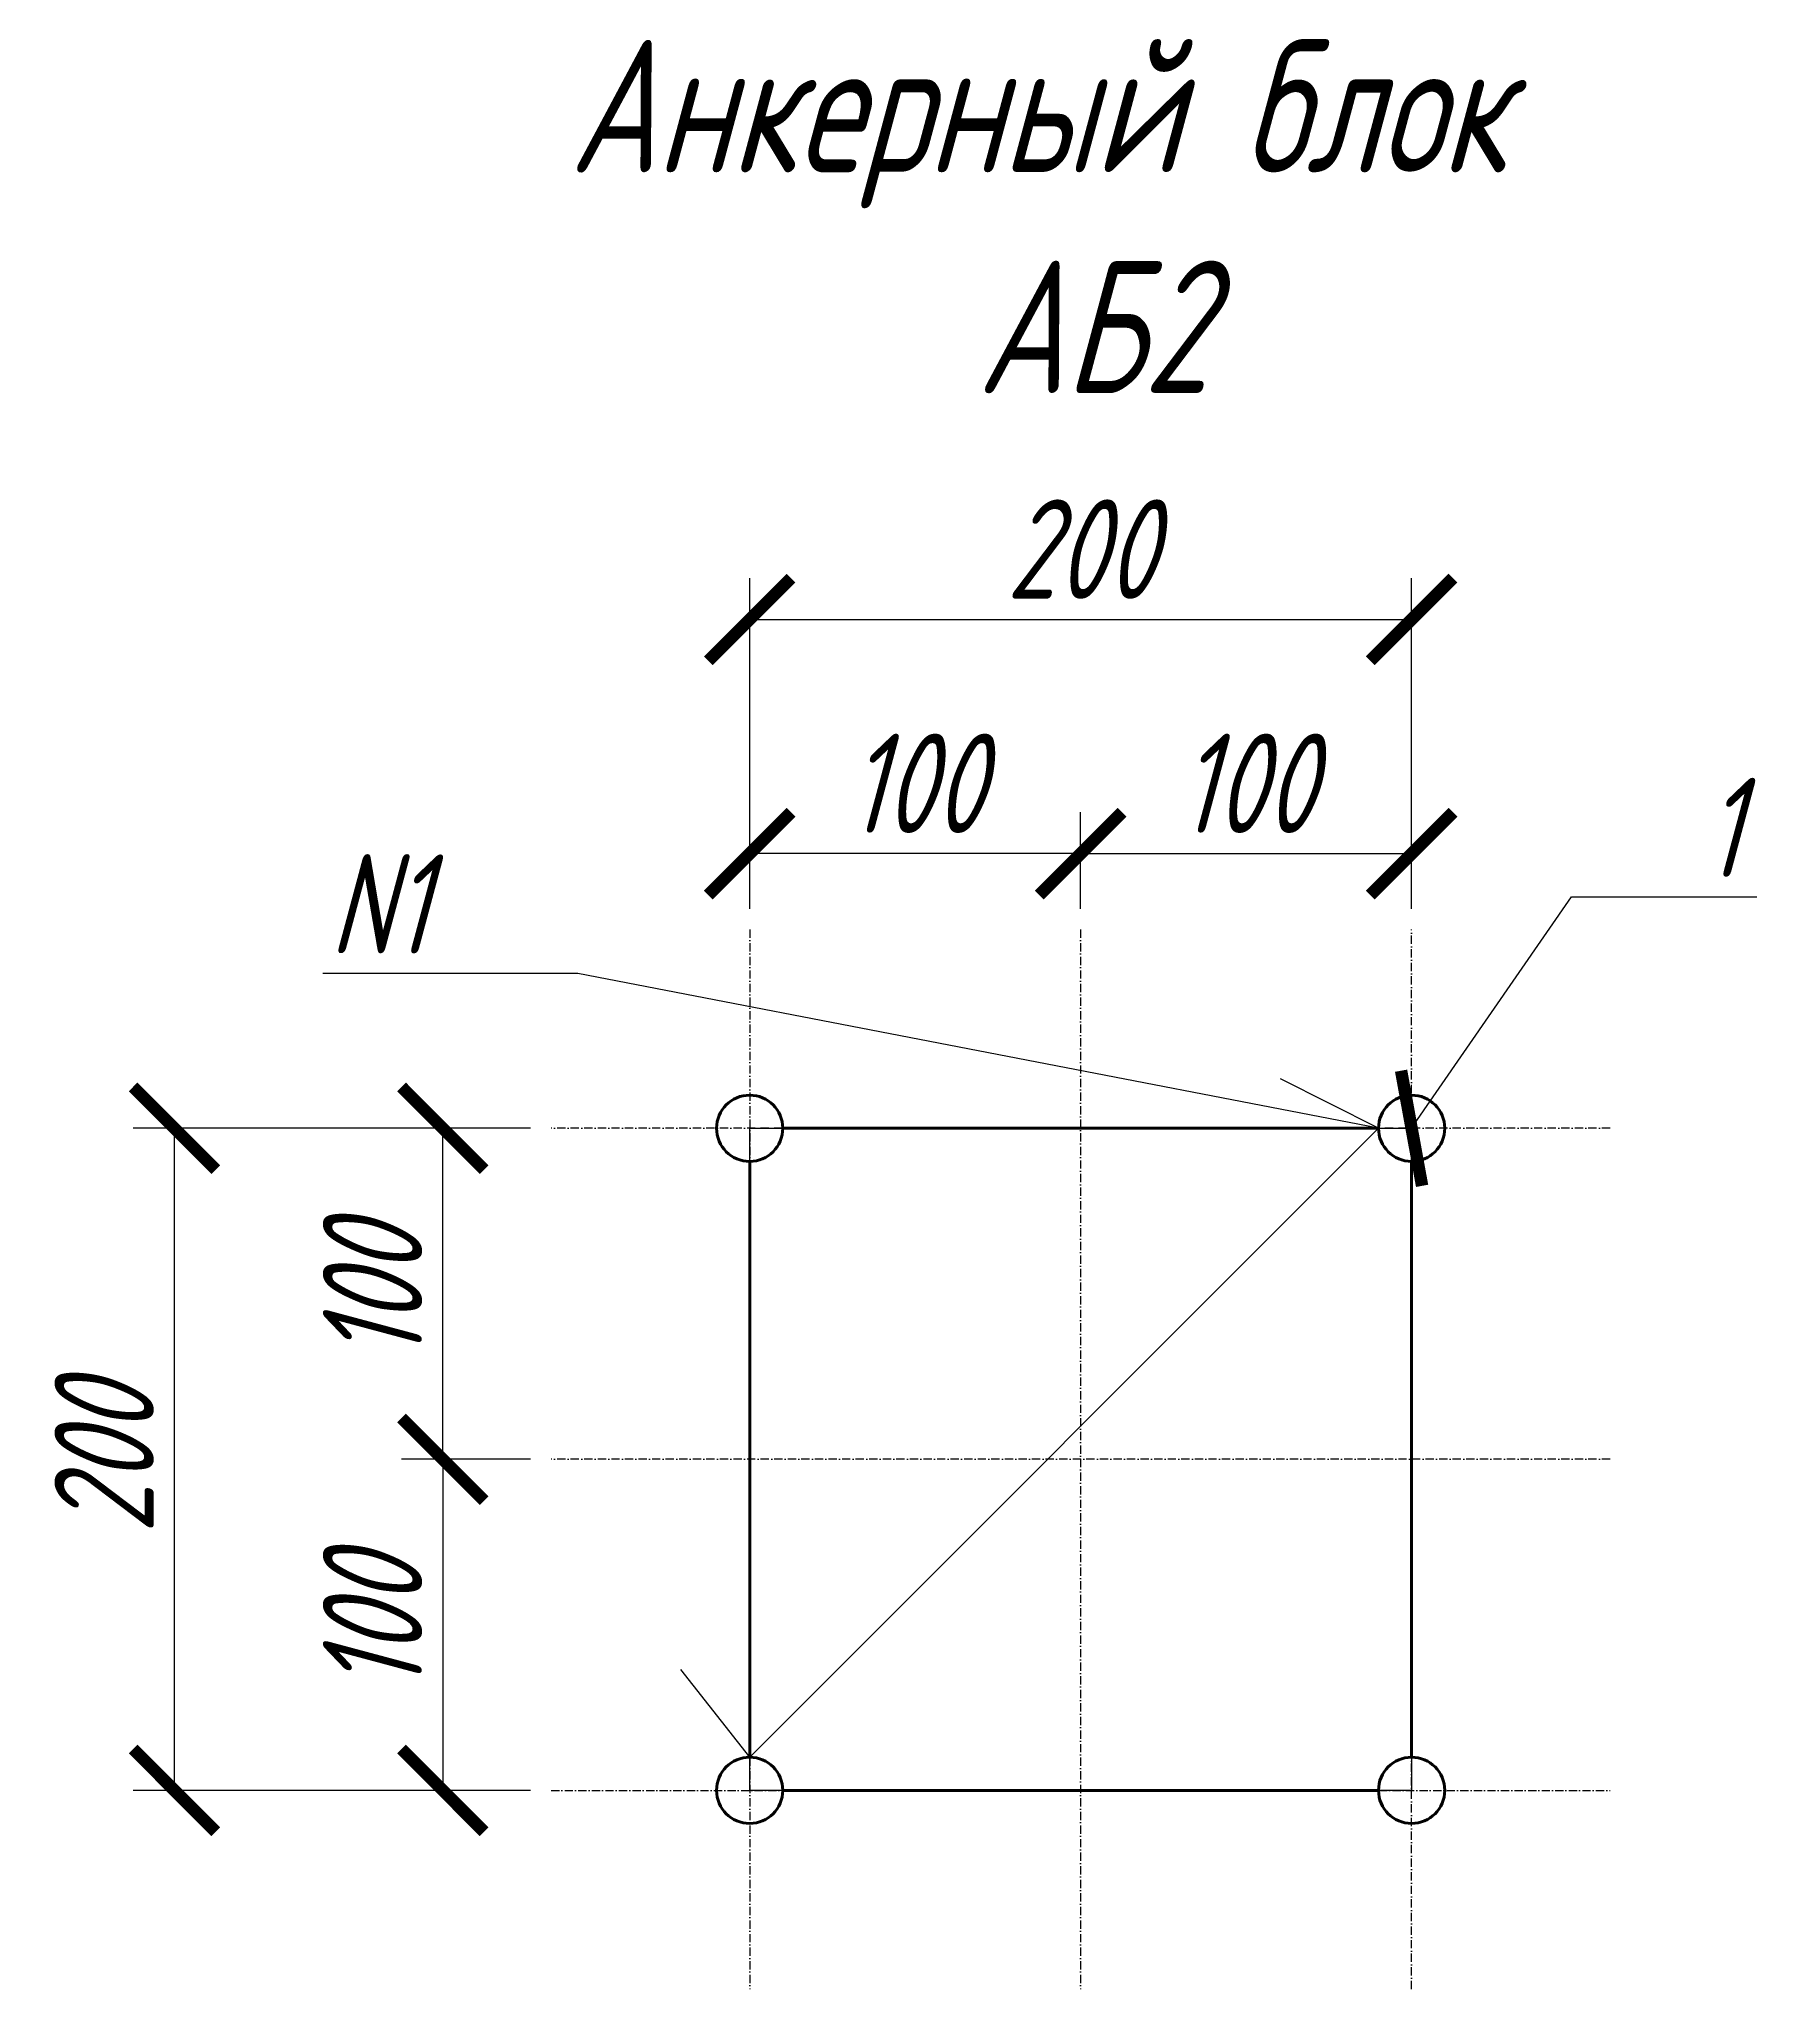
# Model space of a CAD drawing. Header units: millimetres. Extents: x 18535 to 117897, y 11356 to 27315.
# Drawn here: x 57589 to 58114, y 23646 to 24235 of the extents above; entities that cross this region are included whole.
import ezdxf
from ezdxf import colors
from ezdxf.entities.mleader import LeaderData, LeaderLine
from ezdxf.math import Vec2, Vec3

# ---------------------------------------------------------------- set-up
doc = ezdxf.new("R2010")
doc.units = ezdxf.units.MM
doc.linetypes.add('ОСЕВАЯ_МЕЛКАЯ', pattern=[8, 5, -1.5, 0, -1.5])
for name, color, linetype, lineweight in [('Dimensions', 1, 'Continuous', 25), ('Обозначения', 102, 'Continuous', 25), ('Основная', 134, 'Continuous', 70)]:
    doc.layers.add(name, color=color, linetype=linetype, lineweight=lineweight)
doc.styles.add('!Жартун', font='simplex.shx', dxfattribs={"width": 0.7, "oblique": 15, "height": 3})
doc.dimstyles.new('!Жартун_размер', dxfattribs={"dimtxt": 3, "dimasz": 2.5, "dimexe": 1.25, "dimexo": 0.625, "dimtad": 1, "dimdec": 0, "dimtxsty": '!Жартун', "dimblk": 'ARCHTICK', "dimcen": 2.5, "dimaunit": 1, "dimadec": 0, "dimazin": 0, "dimtfac": 1, "dimtdec": 0, "dimtix": 1, "dimtmove": 1, "dimatfit": 2, "dimldrblk": 'NONE', "dimfxl": 1, "dimtfill": 1, "dimlwd": 25, "dimarcsym": 0})

msp = doc.modelspace()

# ---------------------------------------------------------------- texts
at = {"layer": 'Обозначения', "insert": (57748.31, 24234.57), "char_height": 40, "attachment_point": 1, "style": '!Жартун'}
msp.add_mtext_dynamic_manual_height_columns('\\pi0.39203;Анкерный блок \\P\\pi123.62646;АБ2', width=323.9294, gutter_width=150, heights=[106.67], dxfattribs=at)

# ---------------------------------------------------------------- blocks, each defined once
blk = doc.blocks.new('_ArchTick')
at = {"color": 0, "linetype": 'ByBlock', "const_width": 0.15}
blk.add_lwpolyline([(-0.5, -0.5), (0.5, 0.5)], dxfattribs=at)
blk = doc.blocks.new('*D22')
at = {"layer": 'Defpoints', "color": 0, "transparency": 16777216}
for p in [(57629.49, 23905.8), (57743.29, 23905.8), (57743.29, 23705.8)]:
    blk.add_point(p, dxfattribs=at)
at = {"layer": 'Обозначения', "color": 0, "lineweight": -2, "transparency": 16777216}
for p, q in [((57737.04, 23905.8), (57616.99, 23905.8)), ((57737.04, 23705.8), (57616.99, 23705.8))]:
    blk.add_line(p, q, dxfattribs=at)
at = {"layer": 'Обозначения', "color": 0, "linetype": 'Continuous', "lineweight": 25, "transparency": 16777216}
blk.add_line((57629.49, 23705.8), (57629.49, 23905.8), dxfattribs=at)
at = {"layer": 'Обозначения', "color": 0, "lineweight": 25, "transparency": 16777216, "xscale": 25, "yscale": 25, "zscale": 25}
for p, rotation in [((57629.49, 23905.8), 90), ((57629.49, 23705.8), 270)]:
    blk.add_blockref('_ArchTick', p, dxfattribs=dict(at, rotation=rotation))
at = {"layer": 'Обозначения', "color": 0, "transparency": 16777216, "insert": (57608.24, 23805.8), "char_height": 30, "attachment_point": 5, "rotation": 90, "style": '!Жартун', "bg_fill": 3, "box_fill_scale": 1.1, "bg_fill_color": 256, "bg_fill_true_color": 13158600, "bg_fill_transparency": 0}
blk.add_mtext('200', dxfattribs=at)
blk = doc.blocks.new('_None')
blk = doc.blocks.new('*D21')
at = {"layer": 'Defpoints', "color": 0, "transparency": 16777216}
for p in [(58003.29, 24059.5), (57803.29, 23965.8), (58003.29, 23965.8)]:
    blk.add_point(p, dxfattribs=at)
at = {"layer": 'Обозначения', "color": 0, "lineweight": -2, "transparency": 16777216}
for p, q in [((57803.29, 23972.05), (57803.29, 24072)), ((58003.29, 23972.05), (58003.29, 24072))]:
    blk.add_line(p, q, dxfattribs=at)
at = {"layer": 'Обозначения', "color": 0, "linetype": 'Continuous', "lineweight": 25, "transparency": 16777216}
blk.add_line((57803.29, 24059.5), (58003.29, 24059.5), dxfattribs=at)
at = {"layer": 'Обозначения', "color": 0, "lineweight": 25, "transparency": 16777216, "xscale": 25, "yscale": 25, "zscale": 25, "rotation": 180}
blk.add_blockref('_ArchTick', (57803.29, 24059.5), dxfattribs=at)
at = {"layer": 'Обозначения', "color": 0, "lineweight": 25, "transparency": 16777216, "xscale": 25, "yscale": 25, "zscale": 25}
blk.add_blockref('_ArchTick', (58003.29, 24059.5), dxfattribs=at)
at = {"layer": 'Обозначения', "color": 0, "transparency": 16777216, "insert": (57903.29, 24080.75), "char_height": 30, "attachment_point": 5, "style": '!Жартун', "bg_fill": 3, "box_fill_scale": 1.1, "bg_fill_color": 256, "bg_fill_true_color": 13158600, "bg_fill_transparency": 0}
blk.add_mtext('200', dxfattribs=at)
blk = doc.blocks.new('*D49')
at = {"layer": 'Defpoints', "color": 0, "transparency": 16777216}
for p in [(57710.57, 23905.8), (57743.29, 23905.8), (57743.29, 23805.8)]:
    blk.add_point(p, dxfattribs=at)
at = {"layer": 'Обозначения', "color": 0, "lineweight": -2, "transparency": 16777216}
for p, q in [((57737.04, 23905.8), (57698.07, 23905.8)), ((57737.04, 23805.8), (57698.07, 23805.8))]:
    blk.add_line(p, q, dxfattribs=at)
at = {"layer": 'Обозначения', "color": 0, "linetype": 'Continuous', "lineweight": 25, "transparency": 16777216}
blk.add_line((57710.57, 23805.8), (57710.57, 23905.8), dxfattribs=at)
at = {"layer": 'Обозначения', "color": 0, "lineweight": 25, "transparency": 16777216, "xscale": 25, "yscale": 25, "zscale": 25}
for p, rotation in [((57710.57, 23905.8), 90), ((57710.57, 23805.8), 270)]:
    blk.add_blockref('_ArchTick', p, dxfattribs=dict(at, rotation=rotation))
at = {"layer": 'Обозначения', "color": 0, "transparency": 16777216, "insert": (57689.32, 23855.8), "char_height": 30, "attachment_point": 5, "rotation": 90, "style": '!Жартун', "bg_fill": 3, "box_fill_scale": 1.1, "bg_fill_color": 256, "bg_fill_true_color": 13158600, "bg_fill_transparency": 0}
blk.add_mtext('100', dxfattribs=at)
blk = doc.blocks.new('*D50')
at = {"layer": 'Defpoints', "color": 0, "transparency": 16777216}
for p in [(57743.29, 23805.8), (57710.57, 23705.8), (57743.29, 23705.8)]:
    blk.add_point(p, dxfattribs=at)
at = {"layer": 'Обозначения', "color": 0, "lineweight": -2, "transparency": 16777216}
for p, q in [((57737.04, 23805.8), (57698.07, 23805.8)), ((57737.04, 23705.8), (57698.07, 23705.8))]:
    blk.add_line(p, q, dxfattribs=at)
at = {"layer": 'Обозначения', "color": 0, "linetype": 'Continuous', "lineweight": 25, "transparency": 16777216}
blk.add_line((57710.57, 23805.8), (57710.57, 23705.8), dxfattribs=at)
at = {"layer": 'Обозначения', "color": 0, "lineweight": 25, "transparency": 16777216, "xscale": 25, "yscale": 25, "zscale": 25}
for p, rotation in [((57710.57, 23805.8), 90), ((57710.57, 23705.8), 270)]:
    blk.add_blockref('_ArchTick', p, dxfattribs=dict(at, rotation=rotation))
at = {"layer": 'Обозначения', "color": 0, "transparency": 16777216, "insert": (57689.32, 23755.8), "char_height": 30, "attachment_point": 5, "rotation": 90, "style": '!Жартун', "bg_fill": 3, "box_fill_scale": 1.1, "bg_fill_color": 256, "bg_fill_true_color": 13158600, "bg_fill_transparency": 0}
blk.add_mtext('100', dxfattribs=at)
blk = doc.blocks.new('*D51')
at = {"layer": 'Defpoints', "color": 0, "transparency": 16777216}
for p in [(57803.29, 23988.76), (57803.29, 23965.8), (57903.29, 23965.8)]:
    blk.add_point(p, dxfattribs=at)
at = {"layer": 'Обозначения', "color": 0, "lineweight": -2, "transparency": 16777216}
for p, q in [((57803.29, 23972.05), (57803.29, 24001.26)), ((57903.29, 23972.05), (57903.29, 24001.26))]:
    blk.add_line(p, q, dxfattribs=at)
at = {"layer": 'Обозначения', "color": 0, "linetype": 'Continuous', "lineweight": 25, "transparency": 16777216}
blk.add_line((57903.29, 23988.76), (57803.29, 23988.76), dxfattribs=at)
at = {"layer": 'Обозначения', "color": 0, "lineweight": 25, "transparency": 16777216, "xscale": 25, "yscale": 25, "zscale": 25, "rotation": 180}
blk.add_blockref('_ArchTick', (57803.29, 23988.76), dxfattribs=at)
at = {"layer": 'Обозначения', "color": 0, "lineweight": 25, "transparency": 16777216, "xscale": 25, "yscale": 25, "zscale": 25}
blk.add_blockref('_ArchTick', (57903.29, 23988.76), dxfattribs=at)
at = {"layer": 'Обозначения', "color": 0, "transparency": 16777216, "insert": (57853.29, 24010.01), "char_height": 30, "attachment_point": 5, "style": '!Жартун', "bg_fill": 3, "box_fill_scale": 1.1, "bg_fill_color": 256, "bg_fill_true_color": 13158600, "bg_fill_transparency": 0}
blk.add_mtext('100', dxfattribs=at)
blk = doc.blocks.new('*D52')
at = {"layer": 'Defpoints', "color": 0, "transparency": 16777216}
for p in [(58003.29, 23988.76), (57903.29, 23965.8), (58003.29, 23965.8)]:
    blk.add_point(p, dxfattribs=at)
at = {"layer": 'Обозначения', "color": 0, "lineweight": -2, "transparency": 16777216}
for p, q in [((57903.29, 23972.05), (57903.29, 24001.26)), ((58003.29, 23972.05), (58003.29, 24001.26))]:
    blk.add_line(p, q, dxfattribs=at)
at = {"layer": 'Обозначения', "color": 0, "linetype": 'Continuous', "lineweight": 25, "transparency": 16777216}
blk.add_line((57903.29, 23988.76), (58003.29, 23988.76), dxfattribs=at)
at = {"layer": 'Обозначения', "color": 0, "lineweight": 25, "transparency": 16777216, "xscale": 25, "yscale": 25, "zscale": 25, "rotation": 180}
blk.add_blockref('_ArchTick', (57903.29, 23988.76), dxfattribs=at)
at = {"layer": 'Обозначения', "color": 0, "lineweight": 25, "transparency": 16777216, "xscale": 25, "yscale": 25, "zscale": 25}
blk.add_blockref('_ArchTick', (58003.29, 23988.76), dxfattribs=at)
at = {"layer": 'Обозначения', "color": 0, "transparency": 16777216, "insert": (57953.29, 24010.01), "char_height": 30, "attachment_point": 5, "style": '!Жартун', "bg_fill": 3, "box_fill_scale": 1.1, "bg_fill_color": 256, "bg_fill_true_color": 13158600, "bg_fill_transparency": 0}
blk.add_mtext('100', dxfattribs=at)

# ---------------------------------------------------------------- linework, layer by layer
at = {"layer": 'Dimensions', "linetype": 'ОСЕВАЯ_МЕЛКАЯ', "ltscale": 0.5}
for p, q in [((57803.29, 23965.8), (57803.29, 23645.8)), ((58003.29, 23645.8), (58003.29, 23965.8)), ((58063.29, 23905.8), (57743.29, 23905.8)), ((57743.29, 23705.8), (58063.29, 23705.8))]:
    msp.add_line(p, q, dxfattribs=at)
at = {"layer": 'Обозначения'}
for points in [[(57993.29, 23905.8), (57963.64, 23920.71)], [(57803.29, 23715.8), (57782.53, 23742.35)]]:
    msp.add_lwpolyline(points, dxfattribs=at)
msp.add_lwpolyline([(57803.29, 23905.8), (58003.29, 23905.8), (58003.29, 23705.8), (57803.29, 23705.8)], close=True, dxfattribs=at)
at = {"layer": 'Основная'}
for points in [[(57813.29, 23905.8), (57993.29, 23905.8)], [(57803.29, 23895.8), (57803.29, 23715.8)], [(58003.29, 23715.8), (58003.29, 23895.8)], [(57813.29, 23705.8), (57993.29, 23705.8)]]:
    msp.add_lwpolyline(points, dxfattribs=at)
for centre in [(57803.29, 23905.8), (58003.29, 23905.8), (57803.29, 23705.8), (58003.29, 23705.8)]:
    msp.add_circle(centre, 10, dxfattribs=at)

msp.set_redraw_order([(e.dxf.handle, doc.entitydb.next_handle()) for e in msp.query("TEXT MTEXT ATTDEF DIMENSION ARC_DIMENSION")])  # texts and dimensions are drawn at this point

# ---------------------------------------------------------------- next in the draw order: dimensions: what is measured, and where the dimension line sits
at = {"layer": 'Обозначения'}
dim = msp.add_linear_dim(base=(58003.29, 24059.5), p1=(57803.29, 23965.8), p2=(58003.29, 23965.8), dimstyle='!Жартун_размер', dxfattribs=at)
dim.commit()
dim.dimension.update_dxf_attribs({"geometry": '*D21', "text_midpoint": (57903.29, 24080.75)})
dim = msp.add_linear_dim(base=(57629.49, 23905.8), p1=(57743.29, 23705.8), p2=(57743.29, 23905.8), angle=90, dimstyle='!Жартун_размер', dxfattribs=at)
dim.commit()
dim.dimension.update_dxf_attribs({"geometry": '*D22', "text_midpoint": (57608.24, 23805.8)})

# ---------------------------------------------------------------- next in the draw order: linework, layer by layer
at = {"layer": 'Dimensions', "linetype": 'ОСЕВАЯ_МЕЛКАЯ', "ltscale": 0.5}
for p, q in [((57903.29, 23965.8), (57903.29, 23645.8)), ((58063.29, 23805.8), (57743.29, 23805.8))]:
    msp.add_line(p, q, dxfattribs=at)

# ---------------------------------------------------------------- next in the draw order: dimensions: what is measured, and where the dimension line sits
at = {"layer": 'Обозначения'}
dim = msp.add_linear_dim(base=(57803.29, 23988.76), p1=(57903.29, 23965.8), p2=(57803.29, 23965.8), dimstyle='!Жартун_размер', dxfattribs=at)
dim.commit()
dim.dimension.update_dxf_attribs({"geometry": '*D51', "text_midpoint": (57853.29, 24010.01)})
dim = msp.add_linear_dim(base=(57710.57, 23905.8), p1=(57743.29, 23805.8), p2=(57743.29, 23905.8), angle=90, dimstyle='!Жартун_размер', dxfattribs=at)
dim.commit()
dim.dimension.update_dxf_attribs({"geometry": '*D49', "text_midpoint": (57689.32, 23855.8)})

# ---------------------------------------------------------------- next in the draw order: dimensions: what is measured, and where the dimension line sits
dim = msp.add_linear_dim(base=(58003.29, 23988.76), p1=(57903.29, 23965.8), p2=(58003.29, 23965.8), dimstyle='!Жартун_размер', dxfattribs=at)
dim.commit()
dim.dimension.update_dxf_attribs({"geometry": '*D52', "text_midpoint": (57953.29, 24010.01)})
dim = msp.add_linear_dim(base=(57710.57, 23705.8), p1=(57743.29, 23805.8), p2=(57743.29, 23705.8), angle=90, dimstyle='!Жартун_размер', dxfattribs=at)
dim.commit()
dim.dimension.update_dxf_attribs({"geometry": '*D50', "text_midpoint": (57689.32, 23755.8)})

# ---------------------------------------------------------------- next in the draw order: leaders
ml = msp.add_multileader_mtext('Standard', dxfattribs=at)
ml.set_content('1', color=256, style='!Жартун')
ml.set_leader_properties()
ml.set_arrow_properties(name='ARCHTICK')
ml.build(insert=Vec2(0, 0))
ml.multileader.update_dxf_attribs({"text_left_attachment_type": 6, "text_right_attachment_type": 6, "dogleg_length": 2, "arrow_head_size": 25, "scale": 10})
ctx = ml.context
ctx.base_point, ctx.scale, ctx.char_height, ctx.arrow_head_size, ctx.landing_gap_size, ctx.plane_origin = Vec3(58071.59, 23975.68), 10, 30, 25, 20, Vec3(58003.29, 23905.8)
ctx.left_attachment, ctx.right_attachment = 6, 6
notes = []
notes.append((ctx, [(0, (1, 1, 0), (58051.59, 23975.68), (1, 0), 20, [(0, [(58003.29, 23905.8)], 0, [])])]))
ctx.mtext.insert, ctx.mtext.flow_direction = Vec3(58091.59, 24011.68), 5
ml = msp.add_multileader_mtext('Standard', dxfattribs=at)
ml.set_content('N1', color=256, style='!Жартун')
ml.set_leader_properties()
ml.set_arrow_properties(name='NONE')
ml.build(insert=Vec2(0, 0))
ml.multileader.update_dxf_attribs({"text_left_attachment_type": 6, "text_right_attachment_type": 6, "dogleg_length": 2, "arrow_head_size": 25, "scale": 10})
ctx = ml.context
ctx.base_point, ctx.scale, ctx.char_height, ctx.arrow_head_size, ctx.landing_gap_size, ctx.plane_origin = Vec3(57656.3, 23952.52), 10, 30, 25, 20, Vec3(57469.69, 24052.2)
ctx.left_attachment, ctx.right_attachment = 6, 6
notes.append((ctx, [(1, (1, 1, 0), (57751.34, 23952.52), (-1, 0), 20, [(1, [(57803.29, 23715.8), (57993.29, 23905.8)], 0, [])])]))
ctx.mtext.insert, ctx.mtext.flow_direction = Vec3(57676.3, 23988.52), 5
for ctx, leaders in notes:
    for number, flags, end, landing, length, lines in leaders:
        leader = LeaderData()
        leader.index, (leader.has_last_leader_line, leader.has_dogleg_vector, leader.attachment_direction) = number, flags
        leader.last_leader_point, leader.dogleg_vector, leader.dogleg_length = Vec3(end), Vec3(landing), length
        for number, points, colour, breaks in lines:
            line = LeaderLine()
            line.index, line.vertices, line.color, line.breaks = number, Vec3.list(points), colors.encode_raw_color(colour), breaks
            leader.lines.append(line)
        ctx.leaders.append(leader)

doc.saveas('drawing.dxf')
